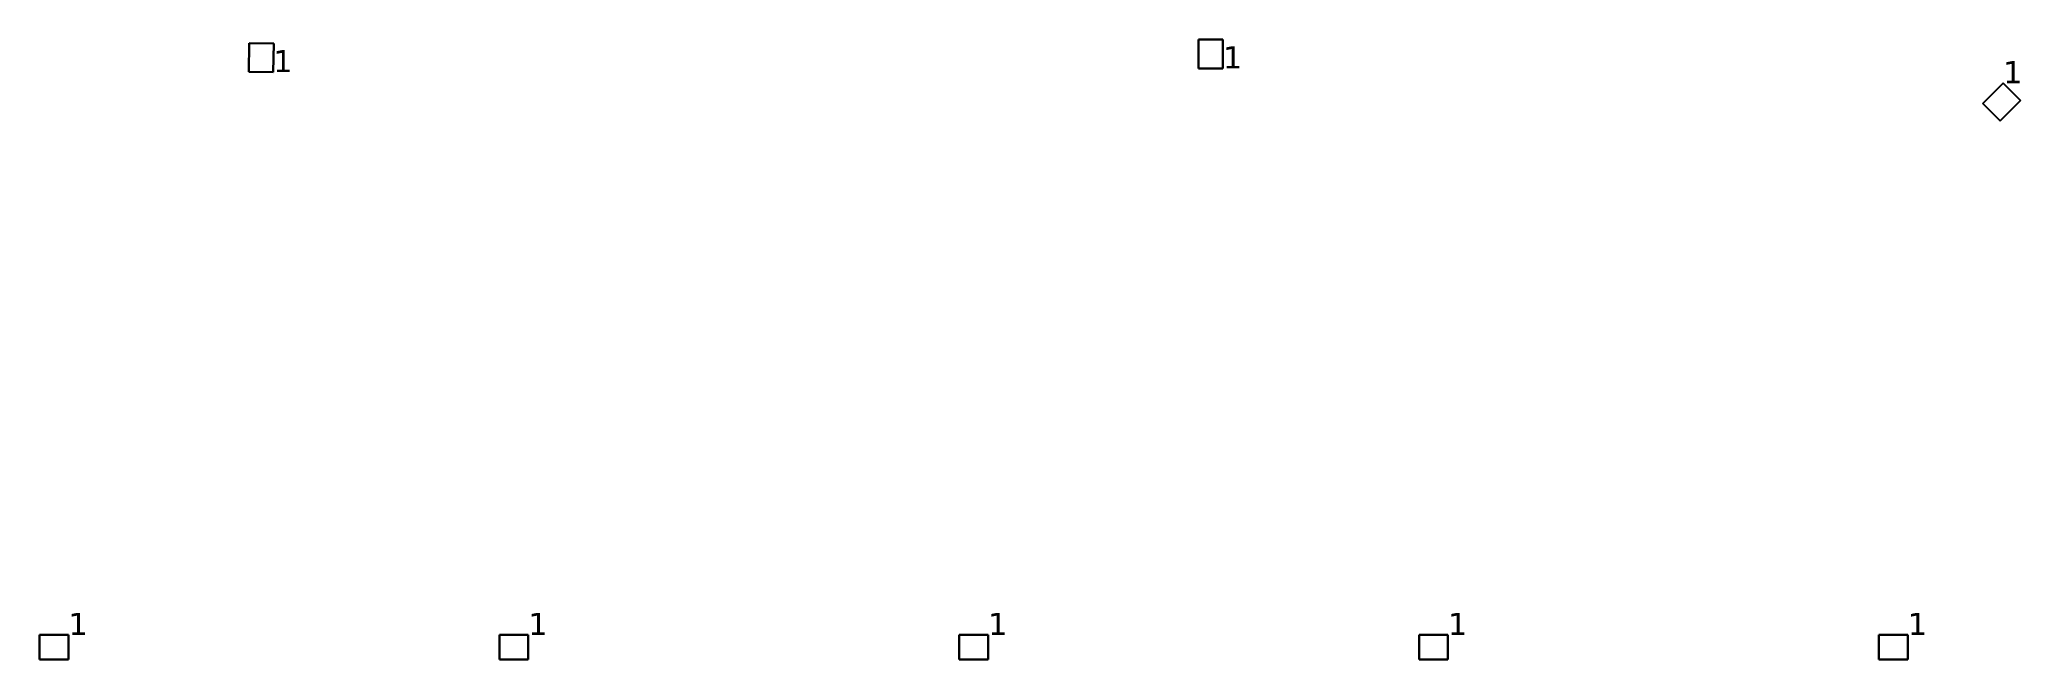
# Model space of a CAD drawing. Header units: inches. Extents: x -3 to 1235, y -1 to 963.
# Drawn here: x 160.61 to 176.76, y 140.38 to 145.44 of the extents above; entities that cross this region are included whole.
import ezdxf

# ---------------------------------------------------------------- set-up
doc = ezdxf.new("R2010")
doc.units = ezdxf.units.IN
doc.header["$MEASUREMENT"] = 0
doc.layers.add('DLX_TERR_LUM', color=7, linetype='Continuous', true_color=0x000000)
doc.layers.add('DLX_TERR_LUMKEY_IDX', color=7, linetype='Continuous', true_color=0x7f7f7f)
doc.styles.add('TableTextStyle', font='')
doc.styles.get('TableTextStyle').set_extended_font_data('VERDANA.TTF')

msp = doc.modelspace()

# ---------------------------------------------------------------- texts
at = {"layer": 'DLX_TERR_LUMKEY_IDX', "style": 'TableTextStyle'}
for p in [(170.258, 145.206), (170.258, 145.206), (162.513, 145.175), (176.62, 145.085), (160.843, 140.58), (164.593, 140.58), (168.343, 140.58), (172.093, 140.58), (175.843, 140.58)]:
    msp.add_text('1', height=0.18, dxfattribs=at).set_placement(p)

# ---------------------------------------------------------------- linework, layer by layer
at = {"layer": 'DLX_TERR_LUM'}
for points in [[(162.313, 145.178, 0), (162.317, 145.413, 0)], [(162.317, 145.413, 0), (162.313, 145.178, 0)], [(162.317, 145.413, 0), (162.313, 145.178, 0)], [(162.313, 145.178, 0), (162.317, 145.413, 0)], [(162.317, 145.413, 0), (162.517, 145.41, 0)], [(162.517, 145.41, 0), (162.317, 145.413, 0)], [(162.317, 145.413, 0), (162.317, 145.413, 0)], [(162.317, 145.413, 0), (162.317, 145.413, 0)], [(162.517, 145.41, 0), (162.317, 145.413, 0)], [(162.317, 145.413, 0), (162.517, 145.41, 0)], [(162.517, 145.41, 0), (162.513, 145.175, 0)], [(162.513, 145.175, 0), (162.517, 145.41, 0)], [(162.513, 145.175, 0), (162.517, 145.41, 0)], [(162.517, 145.41, 0), (162.513, 145.175, 0)], [(162.517, 145.41, 0), (162.517, 145.41, 0)], [(162.517, 145.41, 0), (162.517, 145.41, 0)], [(170.058, 145.441, 0), (170.258, 145.441, 0)], [(170.258, 145.441, 0), (170.058, 145.441, 0)], [(170.058, 145.441, 0), (170.058, 145.441, 0)], [(170.058, 145.206, 0), (170.058, 145.441, 0)], [(170.058, 145.441, 0), (170.058, 145.441, 0)], [(170.058, 145.441, 0), (170.058, 145.206, 0)], [(170.258, 145.441, 0), (170.058, 145.441, 0)], [(170.058, 145.441, 0), (170.058, 145.206, 0)], [(170.058, 145.441, 0), (170.258, 145.441, 0)], [(170.058, 145.206, 0), (170.058, 145.441, 0)], [(170.058, 145.441, 0), (170.258, 145.441, 0)], [(170.258, 145.441, 0), (170.058, 145.441, 0)], [(170.058, 145.441, 0), (170.058, 145.441, 0)], [(170.058, 145.206, 0), (170.058, 145.441, 0)], [(170.058, 145.441, 0), (170.058, 145.441, 0)], [(170.058, 145.441, 0), (170.058, 145.206, 0)], [(170.258, 145.441, 0), (170.058, 145.441, 0)], [(170.058, 145.441, 0), (170.058, 145.206, 0)], [(170.058, 145.441, 0), (170.258, 145.441, 0)], [(170.058, 145.206, 0), (170.058, 145.441, 0)], [(170.258, 145.441, 0), (170.258, 145.441, 0)], [(170.258, 145.441, 0), (170.258, 145.206, 0)], [(170.258, 145.206, 0), (170.258, 145.441, 0)], [(170.258, 145.441, 0), (170.258, 145.441, 0)], [(170.258, 145.206, 0), (170.258, 145.441, 0)], [(170.258, 145.441, 0), (170.258, 145.206, 0)], [(170.258, 145.441, 0), (170.258, 145.441, 0)], [(170.258, 145.441, 0), (170.258, 145.206, 0)], [(170.258, 145.206, 0), (170.258, 145.441, 0)], [(170.258, 145.441, 0), (170.258, 145.441, 0)], [(170.258, 145.206, 0), (170.258, 145.441, 0)], [(170.258, 145.441, 0), (170.258, 145.206, 0)], [(162.513, 145.175, 0), (162.313, 145.178, 0)], [(162.313, 145.178, 0), (162.313, 145.178, 0)], [(162.313, 145.178, 0), (162.513, 145.175, 0)], [(162.313, 145.178, 0), (162.313, 145.178, 0)], [(162.313, 145.178, 0), (162.513, 145.175, 0)], [(162.513, 145.175, 0), (162.313, 145.178, 0)], [(162.513, 145.175, 0), (162.513, 145.175, 0)], [(162.513, 145.175, 0), (162.513, 145.175, 0)], [(170.258, 145.206, 0), (170.058, 145.206, 0)], [(170.058, 145.206, 0), (170.058, 145.206, 0)], [(170.058, 145.206, 0), (170.258, 145.206, 0)], [(170.058, 145.206, 0), (170.058, 145.206, 0)], [(170.058, 145.206, 0), (170.258, 145.206, 0)], [(170.258, 145.206, 0), (170.058, 145.206, 0)], [(170.258, 145.206, 0), (170.058, 145.206, 0)], [(170.058, 145.206, 0), (170.058, 145.206, 0)], [(170.058, 145.206, 0), (170.258, 145.206, 0)], [(170.058, 145.206, 0), (170.058, 145.206, 0)], [(170.058, 145.206, 0), (170.258, 145.206, 0)], [(170.258, 145.206, 0), (170.058, 145.206, 0)], [(170.258, 145.206, 0), (170.258, 145.206, 0)], [(170.258, 145.206, 0), (170.258, 145.206, 0)], [(170.258, 145.206, 0), (170.258, 145.206, 0)], [(170.258, 145.206, 0), (170.258, 145.206, 0)], [(176.454, 144.919, 0), (176.62, 145.085, 0)], [(176.62, 145.085, 0), (176.454, 144.919, 0)], [(176.62, 145.085, 0), (176.454, 144.919, 0)], [(176.454, 144.919, 0), (176.62, 145.085, 0)], [(176.62, 145.085, 0), (176.761, 144.944, 0)], [(176.761, 144.944, 0), (176.62, 145.085, 0)], [(176.62, 145.085, 0), (176.62, 145.085, 0)], [(176.62, 145.085, 0), (176.62, 145.085, 0)], [(176.761, 144.944, 0), (176.62, 145.085, 0)], [(176.62, 145.085, 0), (176.761, 144.944, 0)], [(176.595, 144.777, 0), (176.454, 144.919, 0)], [(176.454, 144.919, 0), (176.454, 144.919, 0)], [(176.454, 144.919, 0), (176.595, 144.777, 0)], [(176.454, 144.919, 0), (176.454, 144.919, 0)], [(176.454, 144.919, 0), (176.595, 144.777, 0)], [(176.595, 144.777, 0), (176.454, 144.919, 0)], [(176.761, 144.944, 0), (176.595, 144.777, 0)], [(176.595, 144.777, 0), (176.761, 144.944, 0)], [(176.595, 144.777, 0), (176.761, 144.944, 0)], [(176.761, 144.944, 0), (176.595, 144.777, 0)], [(176.761, 144.944, 0), (176.761, 144.944, 0)], [(176.761, 144.944, 0), (176.761, 144.944, 0)], [(176.595, 144.777, 0), (176.595, 144.777, 0)], [(176.595, 144.777, 0), (176.595, 144.777, 0)], [(160.608, 140.38, 0), (160.608, 140.58, 0)], [(160.608, 140.58, 0), (160.608, 140.58, 0)], [(160.608, 140.58, 0), (160.608, 140.38, 0)], [(160.608, 140.58, 0), (160.843, 140.58, 0)], [(160.843, 140.58, 0), (160.608, 140.58, 0)], [(160.608, 140.58, 0), (160.608, 140.58, 0)], [(160.608, 140.58, 0), (160.608, 140.38, 0)], [(160.843, 140.58, 0), (160.608, 140.58, 0)], [(160.608, 140.38, 0), (160.608, 140.58, 0)], [(160.608, 140.58, 0), (160.843, 140.58, 0)], [(160.843, 140.58, 0), (160.843, 140.38, 0)], [(160.843, 140.38, 0), (160.843, 140.58, 0)], [(160.843, 140.58, 0), (160.843, 140.58, 0)], [(160.843, 140.58, 0), (160.843, 140.58, 0)], [(160.843, 140.38, 0), (160.843, 140.58, 0)], [(160.843, 140.58, 0), (160.843, 140.38, 0)], [(164.358, 140.38, 0), (164.358, 140.58, 0)], [(164.358, 140.58, 0), (164.358, 140.58, 0)], [(164.358, 140.58, 0), (164.358, 140.38, 0)], [(164.358, 140.58, 0), (164.593, 140.58, 0)], [(164.593, 140.58, 0), (164.358, 140.58, 0)], [(164.358, 140.58, 0), (164.358, 140.58, 0)], [(164.358, 140.58, 0), (164.358, 140.38, 0)], [(164.593, 140.58, 0), (164.358, 140.58, 0)], [(164.358, 140.38, 0), (164.358, 140.58, 0)], [(164.358, 140.58, 0), (164.593, 140.58, 0)], [(164.593, 140.58, 0), (164.593, 140.38, 0)], [(164.593, 140.38, 0), (164.593, 140.58, 0)], [(164.593, 140.58, 0), (164.593, 140.58, 0)], [(164.593, 140.58, 0), (164.593, 140.58, 0)], [(164.593, 140.38, 0), (164.593, 140.58, 0)], [(164.593, 140.58, 0), (164.593, 140.38, 0)], [(168.108, 140.38, 0), (168.108, 140.58, 0)], [(168.108, 140.58, 0), (168.108, 140.58, 0)], [(168.108, 140.58, 0), (168.108, 140.38, 0)], [(168.108, 140.58, 0), (168.343, 140.58, 0)], [(168.343, 140.58, 0), (168.108, 140.58, 0)], [(168.108, 140.58, 0), (168.108, 140.58, 0)], [(168.108, 140.58, 0), (168.108, 140.38, 0)], [(168.343, 140.58, 0), (168.108, 140.58, 0)], [(168.108, 140.38, 0), (168.108, 140.58, 0)], [(168.108, 140.58, 0), (168.343, 140.58, 0)], [(168.343, 140.58, 0), (168.343, 140.38, 0)], [(168.343, 140.38, 0), (168.343, 140.58, 0)], [(168.343, 140.58, 0), (168.343, 140.58, 0)], [(168.343, 140.58, 0), (168.343, 140.58, 0)], [(168.343, 140.38, 0), (168.343, 140.58, 0)], [(168.343, 140.58, 0), (168.343, 140.38, 0)], [(171.858, 140.38, 0), (171.858, 140.58, 0)], [(171.858, 140.58, 0), (171.858, 140.58, 0)], [(171.858, 140.58, 0), (171.858, 140.38, 0)], [(171.858, 140.58, 0), (172.093, 140.58, 0)], [(172.093, 140.58, 0), (171.858, 140.58, 0)], [(171.858, 140.58, 0), (171.858, 140.58, 0)], [(171.858, 140.58, 0), (171.858, 140.38, 0)], [(172.093, 140.58, 0), (171.858, 140.58, 0)], [(171.858, 140.38, 0), (171.858, 140.58, 0)], [(171.858, 140.58, 0), (172.093, 140.58, 0)], [(172.093, 140.58, 0), (172.093, 140.38, 0)], [(172.093, 140.38, 0), (172.093, 140.58, 0)], [(172.093, 140.58, 0), (172.093, 140.58, 0)], [(172.093, 140.58, 0), (172.093, 140.58, 0)], [(172.093, 140.38, 0), (172.093, 140.58, 0)], [(172.093, 140.58, 0), (172.093, 140.38, 0)], [(175.608, 140.38, 0), (175.608, 140.58, 0)], [(175.608, 140.58, 0), (175.608, 140.58, 0)], [(175.608, 140.58, 0), (175.608, 140.38, 0)], [(175.608, 140.58, 0), (175.843, 140.58, 0)], [(175.843, 140.58, 0), (175.608, 140.58, 0)], [(175.608, 140.58, 0), (175.608, 140.58, 0)], [(175.608, 140.58, 0), (175.608, 140.38, 0)], [(175.843, 140.58, 0), (175.608, 140.58, 0)], [(175.608, 140.38, 0), (175.608, 140.58, 0)], [(175.608, 140.58, 0), (175.843, 140.58, 0)], [(175.843, 140.58, 0), (175.843, 140.38, 0)], [(175.843, 140.38, 0), (175.843, 140.58, 0)], [(175.843, 140.58, 0), (175.843, 140.58, 0)], [(175.843, 140.58, 0), (175.843, 140.58, 0)], [(175.843, 140.38, 0), (175.843, 140.58, 0)], [(175.843, 140.58, 0), (175.843, 140.38, 0)], [(160.843, 140.38, 0), (160.608, 140.38, 0)], [(160.608, 140.38, 0), (160.608, 140.38, 0)], [(160.608, 140.38, 0), (160.843, 140.38, 0)], [(160.608, 140.38, 0), (160.608, 140.38, 0)], [(160.608, 140.38, 0), (160.843, 140.38, 0)], [(160.843, 140.38, 0), (160.608, 140.38, 0)], [(160.843, 140.38, 0), (160.843, 140.38, 0)], [(160.843, 140.38, 0), (160.843, 140.38, 0)], [(164.593, 140.38, 0), (164.358, 140.38, 0)], [(164.358, 140.38, 0), (164.358, 140.38, 0)], [(164.358, 140.38, 0), (164.593, 140.38, 0)], [(164.358, 140.38, 0), (164.358, 140.38, 0)], [(164.358, 140.38, 0), (164.593, 140.38, 0)], [(164.593, 140.38, 0), (164.358, 140.38, 0)], [(164.593, 140.38, 0), (164.593, 140.38, 0)], [(164.593, 140.38, 0), (164.593, 140.38, 0)], [(168.343, 140.38, 0), (168.108, 140.38, 0)], [(168.108, 140.38, 0), (168.108, 140.38, 0)], [(168.108, 140.38, 0), (168.343, 140.38, 0)], [(168.108, 140.38, 0), (168.108, 140.38, 0)], [(168.108, 140.38, 0), (168.343, 140.38, 0)], [(168.343, 140.38, 0), (168.108, 140.38, 0)], [(168.343, 140.38, 0), (168.343, 140.38, 0)], [(168.343, 140.38, 0), (168.343, 140.38, 0)], [(172.093, 140.38, 0), (171.858, 140.38, 0)], [(171.858, 140.38, 0), (171.858, 140.38, 0)], [(171.858, 140.38, 0), (172.093, 140.38, 0)], [(171.858, 140.38, 0), (171.858, 140.38, 0)], [(171.858, 140.38, 0), (172.093, 140.38, 0)], [(172.093, 140.38, 0), (171.858, 140.38, 0)], [(172.093, 140.38, 0), (172.093, 140.38, 0)], [(172.093, 140.38, 0), (172.093, 140.38, 0)], [(175.843, 140.38, 0), (175.608, 140.38, 0)], [(175.608, 140.38, 0), (175.608, 140.38, 0)], [(175.608, 140.38, 0), (175.843, 140.38, 0)], [(175.608, 140.38, 0), (175.608, 140.38, 0)], [(175.608, 140.38, 0), (175.843, 140.38, 0)], [(175.843, 140.38, 0), (175.608, 140.38, 0)], [(175.843, 140.38, 0), (175.843, 140.38, 0)], [(175.843, 140.38, 0), (175.843, 140.38, 0)]]:
    msp.add_polyline3d(points, dxfattribs=at)

msp.set_redraw_order([(e.dxf.handle, doc.entitydb.next_handle()) for e in msp.query("TEXT MTEXT ATTDEF DIMENSION ARC_DIMENSION")])  # texts and dimensions are drawn at this point

doc.saveas('drawing.dxf')
